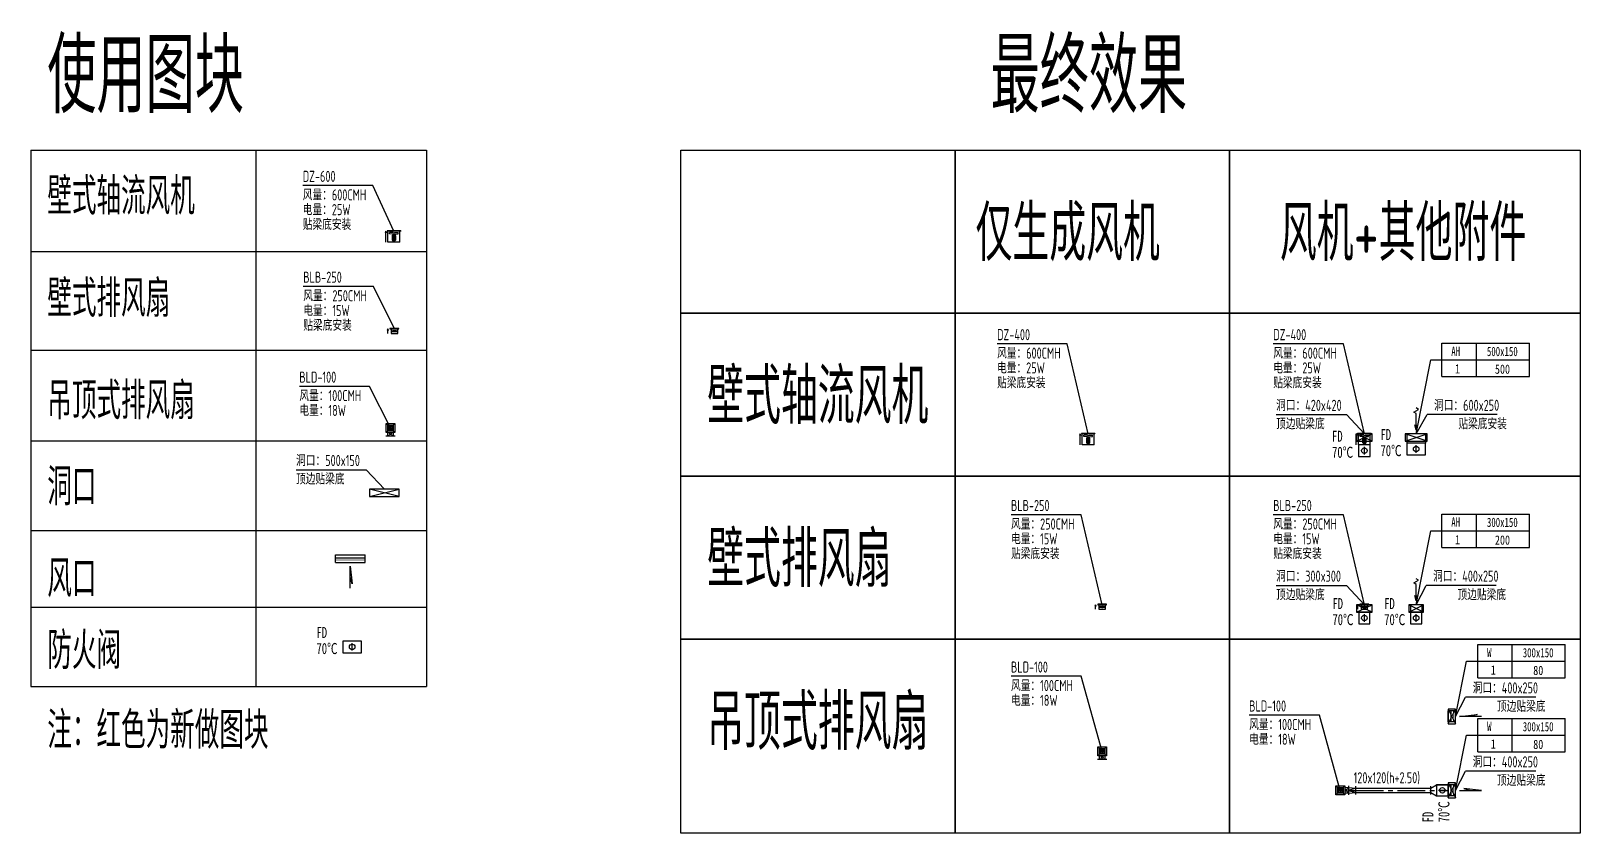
# Model space of a CAD drawing. Header units: millimetres. Extents: x 1637 to 339553, y 1785 to 98458.
# Drawn here: x 186645 to 228555, y 43020 to 64707 of the extents above; entities that cross this region are included whole.
import ezdxf
from ezdxf.enums import TextEntityAlignment as Align

# ---------------------------------------------------------------- set-up
doc = ezdxf.new("R2010")
doc.units = ezdxf.units.MM
doc.header["$LTSCALE"] = 1000
doc.linetypes.add('CENTER2', pattern=[1.125, 0.75, -0.125, 0.125, -0.125])
doc.linetypes.add('HIDDEN2', pattern=[0.1875, 0.125, -0.0625])
doc.layers.add('AI-注释', color=3, linetype='Continuous', plot=False)
doc.layers.add('H-DUCT-VENT-MID', color=252, linetype='CENTER2', plot=False)
for name, color, linetype in [('H-DAPP-AAPP', 3, 'Continuous'), ('H-DAPP-ADAMP', 11, 'Continuous'), ('H-DAPP-GRIL', 11, 'Continuous'), ('H-DIMS-DUCT', 7, 'Continuous'), ('H-DUCT-VENT', 2, 'Continuous'), ('H-EQUP-FANS', 4, 'Continuous'), ('H-FANS-DIMS', 7, 'Continuous'), ('H-HOLE', 7, 'Continuous'), ('h-hole-dims', 7, 'Continuous')]:
    doc.layers.add(name, color=color, linetype=linetype)
doc.styles.add('TH-STYLE1', font='Stfangso_1.ttf', dxfattribs={"width": 0.7})
doc.styles.add('TH-STYLE3', font='tssdeng.shx', dxfattribs={"width": 0.8, "bigfont": 'tssdchn.shx'})
doc.dimstyles.new('TH-DIM100', dxfattribs={"dimscale": 100, "dimtxt": 2.5, "dimasz": 1, "dimexe": 2, "dimexo": 3, "dimgap": 1.5, "dimtad": 1, "dimdec": 3, "dimdsep": 46, "dimtxsty": 'TH-STYLE1', "dimblk": 'ARCHTICK', "dimcen": 0, "dimclrd": 256, "dimclre": 256, "dimclrt": 256, "dimazin": 2, "dimtfac": 1, "dimtdec": 3, "dimtofl": 0, "dimtmove": 0, "dimatfit": 3, "dimfxl": 0.18, "dimtolj": 1, "dimtzin": 0, "dimlwd": -1, "dimlwe": -1, "dimarcsym": 0})

msp = doc.modelspace()

# ---------------------------------------------------------------- texts
at = {"layer": 'AI-注释', "color": 1, "style": 'TH-STYLE3', "width": 0.7}
for s, height, p in [('使用图块', 2000, (187087, 62494)), ('最终效果', 2000, (212606, 62494)), ('壁式轴流风机', 1000, (187087, 59740)), ('壁式排风扇', 1000, (187087, 56976)), ('吊顶式排风扇', 1000, (187087, 54210)), ('洞口', 1000, (187087, 51883)), ('风口', 1000, (187087, 49397)), ('注：红色为新做图块', 1000, (187087, 45299))]:
    msp.add_text(s, height=height, dxfattribs=at).set_placement(p)
at = {"layer": 'AI-注释', "style": 'TH-STYLE3', "width": 0.7}
for s, height, p in [('仅生成风机', 1500, (212201, 58487)), ('风机+其他附件', 1500, (220434, 58487)), ('壁式轴流风机', 1500, (204940, 54081)), ('壁式排风扇', 1500, (204940, 49674)), ('防火阀', 1000, (187087, 47456)), ('吊顶式排风扇', 1500, (204940, 45268))]:
    msp.add_text(s, height=height, dxfattribs=at).set_placement(p)
at = {"layer": 'H-DIMS-DUCT', "style": 'TH-STYLE3', "width": 0.7}
msp.add_text('120x120(h+2.50)', height=300, dxfattribs=at).set_placement((222429, 44365))

# ---------------------------------------------------------------- blocks, each defined once
blk = doc.blocks.new('*U113')
for p, q in [((-219, 0), (-234, -42)), ((-219, -295), (-219, 0)), ((-219, 0), (-205, -42)), ((183, 10), (-183, 10)), ((-183, 10), (-183, 0)), ((183, 0), (-183, 0)), ((-160, -295), (-160, 0)), ((183, 10), (183, 0)), ((160, -295), (-160, -295)), ((160, -295), (160, 0))]:
    blk.add_line(p, q)
at = {"color": 94}
for p, q in [((-19, -33), (-115, -39)), ((-115, -74), (-115, -39)), ((-18, -82), (-115, -74)), ((-48, -131), (48, -131)), ((-48, -220), (48, -220)), ((-40, -220), (-40, -131)), ((-39, -119), (-39, -105)), ((-34, -100), (34, -100)), ((-28, -252), (-28, -257)), ((-28, -257), (28, -257)), ((-23, -220), (-23, -131)), ((-19, -33), (-19, -48)), ((-19, -48), (19, -48)), ((-18, -100), (-18, -82)), ((0, -220), (0, -131)), ((18, -82), (115, -74)), ((18, -100), (18, -82)), ((19, -33), (115, -39)), ((19, -33), (19, -48)), ((23, -220), (23, -131)), ((28, -252), (28, -257)), ((39, -119), (39, -105)), ((40, -220), (40, -131)), ((115, -74), (115, -39))]:
    blk.add_line(p, q, dxfattribs=at)
blk.add_lwpolyline([(-28, -252), (28, -252, 0.414214), (48, -233), (48, -126, 0.414214), (41, -119), (-41, -119, 0.414214), (-48, -126), (-48, -233, 0.414214)], format="xyb", close=True, dxfattribs=at)
for centre, start, end in [((-34, -105), 89.9999, 180), ((34, -105), 0, 89.9999)]:
    blk.add_arc(centre, 5, start, end, dxfattribs=at)
at = {"layer": 'H-FANS-DIMS'}
for p, q in [((-566, 2432), (-2466, 2432)), ((0, 0), (-566, 2432))]:
    blk.add_line(p, q, dxfattribs=at)
at = {"layer": 'H-FANS-DIMS', "style": 'TH-STYLE3', "width": 0.7}
for tag, p in [('设备编号', (-2466, 2532)), ('风量', (-2466, 2032)), ('电量', (-2466, 1632)), ('标高', (-2466, 1232))]:
    blk.add_attdef(tag, p, '', height=300, dxfattribs=at)
blk = doc.blocks.new('*U132')
for p, q in [((-180, 0), (-195, -42)), ((-180, -120), (-180, 0)), ((-180, 0), (-165, -42))]:
    blk.add_line(p, q)
for points in [[(-120, 0), (120, 0), (120, 10), (-120, 10)], [(-88, -120), (88, -120), (88, 0), (-88, 0)]]:
    blk.add_lwpolyline(points, close=True)
at = {"color": 94}
blk.add_lwpolyline([(-12, -72), (13, -72), (13, -48), (-12, -48)], close=True, dxfattribs=at)
for centre, radius, start, end in [((-71, -60), 4.36, 115.3781, 244.6219), ((-40, -125), 76.1, 68.9106, 115.3781), ((-40, 5), 76.1, 244.6219, 291.0894), ((40, -125), 76.1, 64.6219, 111.0887), ((40, 5), 76.1, 248.9113, 295.3781), ((71, -60), 4.36, 295.3781, 64.6219)]:
    blk.add_arc(centre, radius, start, end, dxfattribs=at)
at = {"layer": 'H-FANS-DIMS'}
for p, q in [((-566, 2432), (-2466, 2432)), ((0, 0), (-566, 2432))]:
    blk.add_line(p, q, dxfattribs=at)
at = {"layer": 'H-FANS-DIMS', "style": 'TH-STYLE3', "width": 0.7}
for tag, p in [('设备编号', (-2466, 2532)), ('风量', (-2466, 2032)), ('电量', (-2466, 1632)), ('标高', (-2466, 1232))]:
    blk.add_attdef(tag, p, '', height=300, dxfattribs=at)
blk = doc.blocks.new('*U114')
for p, q in [((-219, 0), (-234, -42)), ((-219, -295), (-219, 0)), ((-219, 0), (-205, -42)), ((183, 10), (-183, 10)), ((-183, 10), (-183, 0)), ((183, 0), (-183, 0)), ((-160, -295), (-160, 0)), ((183, 10), (183, 0)), ((160, -295), (-160, -295)), ((160, -295), (160, 0))]:
    blk.add_line(p, q)
at = {"color": 94}
for p, q in [((-19, -33), (-115, -39)), ((-115, -74), (-115, -39)), ((-18, -82), (-115, -74)), ((-48, -131), (48, -131)), ((-48, -220), (48, -220)), ((-40, -220), (-40, -131)), ((-39, -119), (-39, -105)), ((-34, -100), (34, -100)), ((-28, -252), (-28, -257)), ((-28, -257), (28, -257)), ((-23, -220), (-23, -131)), ((-19, -33), (-19, -48)), ((-19, -48), (19, -48)), ((-18, -100), (-18, -82)), ((0, -220), (0, -131)), ((18, -82), (115, -74)), ((18, -100), (18, -82)), ((19, -33), (115, -39)), ((19, -33), (19, -48)), ((23, -220), (23, -131)), ((28, -252), (28, -257)), ((39, -119), (39, -105)), ((40, -220), (40, -131)), ((115, -74), (115, -39))]:
    blk.add_line(p, q, dxfattribs=at)
blk.add_lwpolyline([(-28, -252), (28, -252, 0.414214), (48, -233), (48, -126, 0.414214), (41, -119), (-41, -119, 0.414214), (-48, -126), (-48, -233, 0.414214)], format="xyb", close=True, dxfattribs=at)
for centre, start, end in [((-34, -105), 89.9999, 180), ((34, -105), 0, 89.9999)]:
    blk.add_arc(centre, 5, start, end, dxfattribs=at)
at = {"layer": 'H-FANS-DIMS'}
for p, q in [((-566, 2432), (-2466, 2432)), ((0, 0), (-566, 2432))]:
    blk.add_line(p, q, dxfattribs=at)
at = {"layer": 'H-FANS-DIMS', "style": 'TH-STYLE3', "width": 0.7}
for tag, p in [('设备编号', (-2466, 2532)), ('风量', (-2466, 2032)), ('电量', (-2466, 1632)), ('标高', (-2466, 1232))]:
    blk.add_attdef(tag, p, '', height=300, dxfattribs=at)
blk = doc.blocks.new('*U109')
blk.add_line((160, -260), (160, -60))
blk.add_lwpolyline([(0, -320), (320, -320), (320, 0), (0, 0)], close=True)
blk.add_circle((160, -160), 75)
at = {"style": 'TH-STYLE1', "width": 0.7}
for s, p in [('FD', (-714, 80)), ('70℃', (-714, -352))]:
    blk.add_text(s, height=300, dxfattribs=at).set_placement(p)
blk = doc.blocks.new('*U112')
blk.add_line((250, -260), (250, -60))
blk.add_lwpolyline([(0, -320), (500, -320), (500, 0), (0, 0)], close=True)
blk.add_circle((250, -160), 75)
at = {"style": 'TH-STYLE1', "width": 0.7}
for s, p in [('FD', (-714, 80)), ('70℃', (-714, -352))]:
    blk.add_text(s, height=300, dxfattribs=at).set_placement(p)
blk = doc.blocks.new('*U110')
blk.add_line((150, -260), (150, -60))
blk.add_lwpolyline([(0, -320), (300, -320), (300, 0), (0, 0)], close=True)
blk.add_circle((150, -160), 75)
at = {"style": 'TH-STYLE1', "width": 0.7}
for s, p in [('FD', (-714, 80)), ('70℃', (-714, -352))]:
    blk.add_text(s, height=300, dxfattribs=at).set_placement(p)
blk = doc.blocks.new('*U111')
blk.add_line((150, -260), (150, -60))
blk.add_lwpolyline([(0, -320), (300, -320), (300, 0), (0, 0)], close=True)
blk.add_circle((150, -160), 75)
at = {"style": 'TH-STYLE1', "width": 0.7}
for s, p in [('FD', (-714, 80)), ('70℃', (-714, -352))]:
    blk.add_text(s, height=300, dxfattribs=at).set_placement(p)
blk = doc.blocks.new('_ArchTick')
at = {"color": 0, "linetype": 'ByBlock', "const_width": 0.15}
blk.add_lwpolyline([(-0.5, -0.5), (0.5, 0.5)], dxfattribs=at)
blk = doc.blocks.new('*U121')
at = {"color": 94}
for p, q in [((-45, 45), (-120, 120)), ((0, 0), (0, 0)), ((120, 120), (45, 45)), ((-45, -45), (-120, -120)), ((45, -45), (120, -120))]:
    blk.add_line(p, q, dxfattribs=at)
at = {"color": 3, "linetype": 'HIDDEN2', "ltscale": 0.2}
for p in [(208, 53), (208, -53)]:
    blk.add_line(p, (155, 0), dxfattribs=at)
at = {"color": 3}
blk.add_line((220, 125), (220, -125), dxfattribs=at)
blk.add_lwpolyline([(120, 120), (120, -120), (-120, -120), (-120, 120)], close=True)
at = {"color": 94}
for points in [[(75, 75), (75, -75), (-75, -75), (-75, 75)], [(45, 45), (45, -45), (-45, -45), (-45, 45)], [(15, 15), (15, -15), (-15, -15), (-15, 15)]]:
    blk.add_lwpolyline(points, close=True, dxfattribs=at)
for points in [[(120, 75), (220, 75)], [(220, -75), (120, -75)]]:
    blk.add_lwpolyline(points)
at = {"color": 1, "linetype": 'HIDDEN2', "ltscale": 0.2}
blk.add_circle((155, 0), 25, dxfattribs=at)
at = {"layer": 'H-FANS-DIMS'}
for p, q in [((-566, 2032), (-2466, 2032)), ((0, 0), (-566, 2032))]:
    blk.add_line(p, q, dxfattribs=at)
at = {"layer": 'H-FANS-DIMS', "style": 'TH-STYLE3', "width": 0.7}
for tag, p in [('设备编号', (-2466, 2132)), ('风量', (-2466, 1632)), ('电量', (-2466, 1232))]:
    blk.add_attdef(tag, p, '', height=300, dxfattribs=at)
blk = doc.blocks.new('*U123')
at = {"color": 94}
for p, q in [((-45, 45), (-120, 120)), ((0, 0), (0, 0)), ((45, 45), (120, 120)), ((-45, -45), (-120, -120)), ((120, -120), (45, -45))]:
    blk.add_line(p, q, dxfattribs=at)
at = {"color": 3}
blk.add_line((125, -220), (-125, -220), dxfattribs=at)
at = {"color": 3, "linetype": 'HIDDEN2', "ltscale": 0.2}
for p in [(-53, -208), (53, -208)]:
    blk.add_line(p, (0, -155), dxfattribs=at)
blk.add_lwpolyline([(120, -120), (-120, -120), (-120, 120), (120, 120)], close=True)
at = {"color": 94}
for points in [[(75, -75), (-75, -75), (-75, 75), (75, 75)], [(45, -45), (-45, -45), (-45, 45), (45, 45)], [(15, -15), (-15, -15), (-15, 15), (15, 15)]]:
    blk.add_lwpolyline(points, close=True, dxfattribs=at)
for points in [[(-75, -220), (-75, -120)], [(75, -120), (75, -220)]]:
    blk.add_lwpolyline(points)
at = {"color": 1, "linetype": 'HIDDEN2', "ltscale": 0.2}
blk.add_circle((0, -155), 25, dxfattribs=at)
at = {"layer": 'H-FANS-DIMS'}
for p, q in [((-566, 2032), (-2466, 2032)), ((0, 0), (-566, 2032))]:
    blk.add_line(p, q, dxfattribs=at)
at = {"layer": 'H-FANS-DIMS', "style": 'TH-STYLE3', "width": 0.7}
for tag, p in [('设备编号', (-2466, 2132)), ('风量', (-2466, 1632)), ('电量', (-2466, 1232))]:
    blk.add_attdef(tag, p, '', height=300, dxfattribs=at)
blk = doc.blocks.new('*U118')
for p, q in [((-150, 0), (-150, 200)), ((-150, 200), (150, 200)), ((-150, 125), (150, 125)), ((-150, 0), (150, 0)), ((150, 0), (150, 200))]:
    blk.add_line(p, q)
at = {"const_width": 25}
blk.add_lwpolyline([(-150, 63), (150, 63)], dxfattribs=at)
blk.add_lwpolyline([(0, -100), (0, -700), (51, -219), (0, -400)])
blk = doc.blocks.new('*U70')
for p, q in [((3, 4.51), (26.67, 4.51)), ((3, -4.51), (3, 4.51)), ((12.33, -4.51), (12.33, 4.51)), ((26.67, -4.51), (26.67, 4.51)), ((0, 0), (26.67, 0)), ((3, -4.51), (26.67, -4.51))]:
    blk.add_line(p, q)
at = {"style": 'TH-STYLE1'}
for tag, width, p, p2 in [('风口名称', 1.412473, (4.15, 1.09), (11.84, 1.09)), ('尺寸', 0.728677, (13.71, 0.9), (25.99, 0.9))]:
    blk.add_attdef(tag, text='', height=2.5, dxfattribs=dict(at, width=width)).set_placement(p, p2, align=Align.FIT)
at = {"style": 'TH-STYLE1', "width": 0.8}
for tag, p in [('数量', (7.22, -4.43)), ('风量', (18.79, -4.51))]:
    blk.add_attdef(tag, text='', height=2.5, dxfattribs=at).set_placement(p, align=Align.BOTTOM_CENTER)
blk = doc.blocks.new('*U124')
for p, q in [((-210, -200), (210, 0)), ((210, -200), (-210, 0))]:
    blk.add_line(p, q)
blk.add_lwpolyline([(-210, -200), (210, -200), (210, 0), (-210, 0)], close=True)
at = {"layer": 'h-hole-dims'}
for p in [(-2388, 521), (0, 0)]:
    blk.add_line(p, (-488, 521), dxfattribs=at)
at = {"layer": 'h-hole-dims', "style": 'TH-STYLE3', "width": 0.7}
for tag, p in [('洞口尺寸', (-2388, 621)), ('标高', (-2388, 121))]:
    blk.add_attdef(tag, p, '', height=300, dxfattribs=at)
blk = doc.blocks.new('*U125')
for p, q in [((-200, -200), (200, 0)), ((200, -200), (-200, 0))]:
    blk.add_line(p, q)
blk.add_lwpolyline([(-200, -200), (200, -200), (200, 0), (-200, 0)], close=True)
at = {"layer": 'h-hole-dims'}
for p in [(0, 0), (2169, 521)]:
    blk.add_line(p, (269, 521), dxfattribs=at)
at = {"layer": 'h-hole-dims', "style": 'TH-STYLE3', "width": 0.7}
for tag, p in [('洞口尺寸', (492, 621)), ('标高', (1119, 121))]:
    blk.add_attdef(tag, p, '', height=300, dxfattribs=at)
blk = doc.blocks.new('*U126')
for p, q in [((-300, -200), (300, 0)), ((300, -200), (-300, 0))]:
    blk.add_line(p, q)
blk.add_lwpolyline([(-300, -200), (300, -200), (300, 0), (-300, 0)], close=True)
at = {"layer": 'h-hole-dims'}
for p in [(0, 0), (2194, 521)]:
    blk.add_line(p, (294, 521), dxfattribs=at)
at = {"layer": 'h-hole-dims', "style": 'TH-STYLE3', "width": 0.7}
for tag, p in [('洞口尺寸', (516, 621)), ('标高', (1144, 121))]:
    blk.add_attdef(tag, p, '', height=300, dxfattribs=at)
blk = doc.blocks.new('*U127')
for p, q in [((-200, 200), (0, -200)), ((-200, -200), (0, 200))]:
    blk.add_line(p, q)
blk.add_lwpolyline([(-200, 200), (-200, -200), (0, -200), (0, 200)], close=True)
at = {"layer": 'h-hole-dims'}
for p in [(0, 0), (2169, 521)]:
    blk.add_line(p, (269, 521), dxfattribs=at)
at = {"layer": 'h-hole-dims', "style": 'TH-STYLE3', "width": 0.7}
for tag, p in [('洞口尺寸', (492, 621)), ('标高', (1119, 121))]:
    blk.add_attdef(tag, p, '', height=300, dxfattribs=at)
blk = doc.blocks.new('*U133')
for p, q in [((-180, 0), (-195, -42)), ((-180, -120), (-180, 0)), ((-180, 0), (-165, -42))]:
    blk.add_line(p, q)
for points in [[(-120, 0), (120, 0), (120, 10), (-120, 10)], [(-88, -120), (88, -120), (88, 0), (-88, 0)]]:
    blk.add_lwpolyline(points, close=True)
at = {"color": 94}
blk.add_lwpolyline([(-12, -72), (13, -72), (13, -48), (-12, -48)], close=True, dxfattribs=at)
for centre, radius, start, end in [((-71, -60), 4.36, 115.3781, 244.6219), ((-40, -125), 76.1, 68.9106, 115.3781), ((-40, 5), 76.1, 244.6219, 291.0894), ((40, -125), 76.1, 64.6219, 111.0887), ((40, 5), 76.1, 248.9113, 295.3781), ((71, -60), 4.36, 295.3781, 64.6219)]:
    blk.add_arc(centre, radius, start, end, dxfattribs=at)
at = {"layer": 'H-FANS-DIMS'}
for p, q in [((-566, 1150), (-2466, 1150)), ((0, 0), (-566, 1150))]:
    blk.add_line(p, q, dxfattribs=at)
at = {"layer": 'H-FANS-DIMS', "style": 'TH-STYLE3', "width": 0.7}
for tag, p in [('设备编号', (-2466, 1250)), ('风量', (-2466, 750)), ('电量', (-2466, 350)), ('标高', (-2466, -50))]:
    blk.add_attdef(tag, p, '', height=300, dxfattribs=at)
blk = doc.blocks.new('*U115')
for p, q in [((-219, 0), (-234, -42)), ((-219, -295), (-219, 0)), ((-219, 0), (-205, -42)), ((183, 10), (-183, 10)), ((-183, 10), (-183, 0)), ((183, 0), (-183, 0)), ((-160, -295), (-160, 0)), ((183, 10), (183, 0)), ((160, -295), (-160, -295)), ((160, -295), (160, 0))]:
    blk.add_line(p, q)
at = {"color": 94}
for p, q in [((-19, -33), (-115, -39)), ((-115, -74), (-115, -39)), ((-18, -82), (-115, -74)), ((-48, -131), (48, -131)), ((-48, -220), (48, -220)), ((-40, -220), (-40, -131)), ((-39, -119), (-39, -105)), ((-34, -100), (34, -100)), ((-28, -252), (-28, -257)), ((-28, -257), (28, -257)), ((-23, -220), (-23, -131)), ((-19, -33), (-19, -48)), ((-19, -48), (19, -48)), ((-18, -100), (-18, -82)), ((0, -220), (0, -131)), ((18, -82), (115, -74)), ((18, -100), (18, -82)), ((19, -33), (115, -39)), ((19, -33), (19, -48)), ((23, -220), (23, -131)), ((28, -252), (28, -257)), ((39, -119), (39, -105)), ((40, -220), (40, -131)), ((115, -74), (115, -39))]:
    blk.add_line(p, q, dxfattribs=at)
blk.add_lwpolyline([(-28, -252), (28, -252, 0.414214), (48, -233), (48, -126, 0.414214), (41, -119), (-41, -119, 0.414214), (-48, -126), (-48, -233, 0.414214)], format="xyb", close=True, dxfattribs=at)
for centre, start, end in [((-34, -105), 89.9999, 180), ((34, -105), 0, 89.9999)]:
    blk.add_arc(centre, 5, start, end, dxfattribs=at)
at = {"layer": 'H-FANS-DIMS'}
for p, q in [((-566, 1231), (-2466, 1231)), ((0, 0), (-566, 1231))]:
    blk.add_line(p, q, dxfattribs=at)
at = {"layer": 'H-FANS-DIMS', "style": 'TH-STYLE3', "width": 0.7}
for tag, p in [('设备编号', (-2466, 1331)), ('风量', (-2466, 831)), ('电量', (-2466, 431)), ('标高', (-2466, 31))]:
    blk.add_attdef(tag, p, '', height=300, dxfattribs=at)
blk = doc.blocks.new('*U122')
at = {"color": 94}
for p, q in [((-45, 45), (-120, 120)), ((0, 0), (0, 0)), ((45, 45), (120, 120)), ((-45, -45), (-120, -120)), ((120, -120), (45, -45))]:
    blk.add_line(p, q, dxfattribs=at)
at = {"color": 3}
blk.add_line((125, -220), (-125, -220), dxfattribs=at)
at = {"color": 3, "linetype": 'HIDDEN2', "ltscale": 0.2}
for p in [(-53, -208), (53, -208)]:
    blk.add_line(p, (0, -155), dxfattribs=at)
blk.add_lwpolyline([(120, -120), (-120, -120), (-120, 120), (120, 120)], close=True)
at = {"color": 94}
for points in [[(75, -75), (-75, -75), (-75, 75), (75, 75)], [(45, -45), (-45, -45), (-45, 45), (45, 45)], [(15, -15), (-15, -15), (-15, 15), (15, 15)]]:
    blk.add_lwpolyline(points, close=True, dxfattribs=at)
for points in [[(-75, -220), (-75, -120)], [(75, -120), (75, -220)]]:
    blk.add_lwpolyline(points)
at = {"color": 1, "linetype": 'HIDDEN2', "ltscale": 0.2}
blk.add_circle((0, -155), 25, dxfattribs=at)
at = {"layer": 'H-FANS-DIMS'}
for p, q in [((-566, 1125), (-2466, 1125)), ((0, 0), (-566, 1125))]:
    blk.add_line(p, q, dxfattribs=at)
at = {"layer": 'H-FANS-DIMS', "style": 'TH-STYLE3', "width": 0.7}
for tag, p in [('设备编号', (-2466, 1225)), ('风量', (-2466, 725)), ('电量', (-2466, 325))]:
    blk.add_attdef(tag, p, '', height=300, dxfattribs=at)
blk = doc.blocks.new('*U128')
for p, q in [((-400, -200), (400, 0)), ((400, -200), (-400, 0))]:
    blk.add_line(p, q)
blk.add_lwpolyline([(-400, -200), (400, -200), (400, 0), (-400, 0)], close=True)
at = {"layer": 'h-hole-dims'}
for p in [(-2388, 521), (0, 0)]:
    blk.add_line(p, (-488, 521), dxfattribs=at)
at = {"layer": 'h-hole-dims', "style": 'TH-STYLE3', "width": 0.7}
for tag, p in [('洞口尺寸', (-2388, 621)), ('标高', (-2388, 121))]:
    blk.add_attdef(tag, p, '', height=300, dxfattribs=at)
blk = doc.blocks.new('*U119')
for p, q in [((-400, 0), (-400, 200)), ((-400, 200), (400, 200)), ((-400, 125), (400, 125)), ((-400, 0), (400, 0)), ((400, 0), (400, 200))]:
    blk.add_line(p, q)
at = {"const_width": 25}
blk.add_lwpolyline([(-400, 63), (400, 63)], dxfattribs=at)
blk.add_lwpolyline([(0, -700), (0, -100), (51, -581), (0, -400)])
blk = doc.blocks.new('防火阀')
blk.add_line((250, -260), (250, -60))
blk.add_lwpolyline([(0, -320), (500, -320), (500, 0), (0, 0)], close=True)
blk.add_circle((250, -160), 75)
at = {"style": 'TH-STYLE1', "width": 0.7}
for s, p in [('FD', (-714, 80)), ('70℃', (-714, -352))]:
    blk.add_text(s, height=300, dxfattribs=at).set_placement(p)
blk = doc.blocks.new('*U116')
for p, q in [((-250, 0), (-250, 250)), ((-250, 0), (250, 0)), ((250, 0), (250, 250)), ((0, -100), (-39, -245)), ((0, -100), (0, -550)), ((0, -100), (39, -245)), ((65, -588), (-65, -662)), ((-65, -662), (0, -700)), ((0, -550), (65, -588))]:
    blk.add_line(p, q)
blk = doc.blocks.new('*U120')
for p, q in [((-150, 0), (-150, 200)), ((-150, 200), (150, 200)), ((-150, 125), (150, 125)), ((-150, 0), (150, 0)), ((150, 0), (150, 200))]:
    blk.add_line(p, q)
at = {"const_width": 25}
blk.add_lwpolyline([(-150, 63), (150, 63)], dxfattribs=at)
blk.add_lwpolyline([(0, -700), (0, -100), (51, -581), (0, -400)])
blk = doc.blocks.new('*U117')
for p, q in [((-150, 0), (-150, 200)), ((-150, 0), (150, 0)), ((150, 0), (150, 200)), ((0, -100), (-39, -245)), ((0, -100), (0, -550)), ((0, -100), (39, -245)), ((65, -588), (-65, -662)), ((-65, -662), (0, -700)), ((0, -550), (65, -588))]:
    blk.add_line(p, q)

# ---------------------------------------------------------------- linework, layer by layer
at = {"layer": 'AI-注释'}
for p, q in [((186645, 61481), (197343, 61481)), ((186645, 61481), (186645, 46979)), ((192727, 61481), (192727, 46979)), ((197343, 61481), (197343, 46979)), ((186645, 58747), (197343, 58747)), ((186645, 56072), (197343, 56072)), ((186645, 53626), (197343, 53626)), ((186645, 51196), (197343, 51196)), ((186645, 49131), (197343, 49131)), ((186645, 46979), (197343, 46979))]:
    msp.add_line(p, q, dxfattribs=at)
for points in [[(204228, 61481), (211650, 61481), (211650, 57075), (204228, 57075)], [(211650, 61481), (219073, 61481), (219073, 57075), (211650, 57075)], [(219073, 61481), (228555, 61481), (228555, 57075), (219073, 57075)], [(204228, 57075), (211650, 57075), (211650, 52669), (204228, 52669)], [(211650, 57075), (219073, 57075), (219073, 52669), (211650, 52669)], [(219073, 57075), (228555, 57075), (228555, 52669), (219073, 52669)], [(204228, 52669), (211650, 52669), (211650, 48263), (204228, 48263)], [(211650, 52669), (219073, 52669), (219073, 48263), (211650, 48263)], [(219073, 52669), (228555, 52669), (228555, 48263), (219073, 48263)], [(204228, 48263), (211650, 48263), (211650, 43020), (204228, 43020)], [(211650, 48263), (219073, 48263), (219073, 43020), (211650, 43020)], [(219073, 48263), (228555, 48263), (228555, 43020), (219073, 43020)]]:
    msp.add_lwpolyline(points, close=True, dxfattribs=at)
at = {"layer": 'H-DAPP-AAPP'}
for p, q in [((222490, 44063), (222490, 44283)), ((224520, 44063), (224520, 44283))]:
    msp.add_line(p, q, dxfattribs=at)
at = {"layer": 'H-DUCT-VENT'}
for p, q in [((222290, 44248), (222490, 44233)), ((222490, 44233), (222290, 44173)), ((222290, 44173), (222490, 44113)), ((222290, 44098), (222490, 44113)), ((222490, 44233), (224520, 44233)), ((222490, 44113), (224520, 44113)), ((224520, 44233), (224670, 44323)), ((224520, 44113), (224670, 44023)), ((224670, 44323), (224990, 44323)), ((224670, 44023), (224990, 44023))]:
    msp.add_line(p, q, dxfattribs=at)
at = {"layer": 'H-DUCT-VENT-MID'}
for p, q in [((222290, 44173), (222490, 44173)), ((222490, 44173), (224990, 44173))]:
    msp.add_line(p, q, dxfattribs=at)

# ---------------------------------------------------------------- block references
at = {"layer": 'H-DAPP-ADAMP'}
for name, p in [('*U109', (222561, 53519)), ('*U112', (223871, 53564)), ('*U111', (222571, 48994)), ('*U110', (223971, 48994)), ('防火阀', (195084, 48212))]:
    msp.add_blockref(name, p, dxfattribs=at)
at = {"layer": 'H-DAPP-ADAMP', "rotation": 90}
msp.add_blockref('*U111', (224670, 44023), dxfattribs=at)
at = {"layer": 'H-DAPP-GRIL'}
for name, p, rotation in [('*U116', (224121, 53814), 180), ('*U117', (224121, 49194), 180), ('*U120', (225190, 46173), 89.99999999999999), ('*U118', (225190, 44173), 89.99999999999999)]:
    msp.add_blockref(name, p, dxfattribs=dict(at, rotation=rotation))
msp.add_blockref('*U119', (195284, 50339), dxfattribs=at)
at = {"layer": 'H-DIMS-DUCT'}
ref = msp.add_blockref('*U70', (224519, 55814), dxfattribs=dict(at, xscale=100, yscale=100, zscale=100, rotation=8.537736462515939e-09))
ref.add_attrib('风口名称', 'AH', (225072, 55923), dxfattribs={"layer": '0', "height": 250, "style": 'TH-STYLE1', "width": 0.7})
ref.add_attrib('尺寸', '500x150', dxfattribs={"layer": '0', "height": 250, "style": 'TH-STYLE1', "width": 0.7}).set_placement((226453, 56040), align=Align.MIDDLE)
ref.add_attrib('数量', '1', dxfattribs={"layer": '0', "height": 250, "rotation": 0, "style": 'TH-STYLE1', "width": 0.8}).set_placement((225241, 55371), align=Align.BOTTOM_CENTER)
ref.add_attrib('风量', '500', dxfattribs={"layer": '0', "height": 250, "rotation": 0, "style": 'TH-STYLE1', "width": 0.8}).set_placement((226457, 55363), align=Align.BOTTOM_CENTER)
ref = msp.add_blockref('*U70', (224519, 51194), dxfattribs=dict(at, xscale=100, yscale=100, zscale=100, rotation=8.537736462515939e-09))
ref.add_attrib('风口名称', 'AH', (225072, 51302), dxfattribs={"layer": '0', "height": 250, "style": 'TH-STYLE1', "width": 0.7})
ref.add_attrib('尺寸', '300x150', dxfattribs={"layer": '0', "height": 250, "style": 'TH-STYLE1', "width": 0.7}).set_placement((226453, 51419), align=Align.MIDDLE)
ref.add_attrib('数量', '1', dxfattribs={"layer": '0', "height": 250, "rotation": 0, "style": 'TH-STYLE1', "width": 0.8}).set_placement((225241, 50751), align=Align.BOTTOM_CENTER)
ref.add_attrib('风量', '200', dxfattribs={"layer": '0', "height": 250, "rotation": 0, "style": 'TH-STYLE1', "width": 0.8}).set_placement((226457, 50742), align=Align.BOTTOM_CENTER)
ref = msp.add_blockref('*U70', (225488, 47669), dxfattribs=dict(at, xscale=100, yscale=100, zscale=100, rotation=8.537736462515939e-09))
ref.add_attrib('风口名称', 'W', (226041, 47777), dxfattribs={"layer": '0', "height": 250, "style": 'TH-STYLE1', "width": 0.7})
ref.add_attrib('尺寸', '300x150', dxfattribs={"layer": '0', "height": 250, "style": 'TH-STYLE1', "width": 0.7}).set_placement((227422, 47894), align=Align.MIDDLE)
ref.add_attrib('数量', '1', dxfattribs={"layer": '0', "height": 250, "rotation": 0, "style": 'TH-STYLE1', "width": 0.8}).set_placement((226210, 47226), align=Align.BOTTOM_CENTER)
ref.add_attrib('风量', '80', dxfattribs={"layer": '0', "height": 250, "rotation": 0, "style": 'TH-STYLE1', "width": 0.8}).set_placement((227425, 47217), align=Align.BOTTOM_CENTER)
ref = msp.add_blockref('*U70', (225488, 45669), dxfattribs=dict(at, xscale=100, yscale=100, zscale=100, rotation=8.537736462515939e-09))
ref.add_attrib('风口名称', 'W', (226041, 45777), dxfattribs={"layer": '0', "height": 250, "style": 'TH-STYLE1', "width": 0.7})
ref.add_attrib('尺寸', '300x150', dxfattribs={"layer": '0', "height": 250, "style": 'TH-STYLE1', "width": 0.7}).set_placement((227422, 45894), align=Align.MIDDLE)
ref.add_attrib('数量', '1', dxfattribs={"layer": '0', "height": 250, "rotation": 0, "style": 'TH-STYLE1', "width": 0.8}).set_placement((226210, 45226), align=Align.BOTTOM_CENTER)
ref.add_attrib('风量', '80', dxfattribs={"layer": '0', "height": 250, "rotation": 0, "style": 'TH-STYLE1', "width": 0.8}).set_placement((227425, 45217), align=Align.BOTTOM_CENTER)
at = {"layer": 'H-EQUP-FANS'}
for name, p, values in [('*U115', (196464, 59295), {'设备编号': 'DZ-600', '风量': '风量：600CMH', '电量': '电量：25W', '标高': '贴梁底安装'}), ('*U133', (196478, 56649), {'设备编号': 'BLB-250', '风量': '风量：250CMH', '电量': '电量：15W', '标高': '贴梁底安装'}), ('*U113', (215249, 53814), {'设备编号': 'DZ-400', '风量': '风量：600CMH', '电量': '电量：25W', '标高': '贴梁底安装'}), ('*U114', (222721, 53814), {'设备编号': 'DZ-400', '风量': '风量：600CMH', '电量': '电量：25W', '标高': '贴梁底安装'}), ('*U122', (196372, 53972), {'设备编号': 'BLD-100', '风量': '风量：100CMH', '电量': '电量：18W'}), ('*U132', (215626, 49194), {'设备编号': 'BLB-250', '风量': '风量：250CMH', '电量': '电量：15W', '标高': '贴梁底安装'}), ('*U132', (222721, 49194), {'设备编号': 'BLB-250', '风量': '风量：250CMH', '电量': '电量：15W', '标高': '贴梁底安装'}), ('*U123', (215626, 45226), {'设备编号': 'BLD-100', '风量': '风量：100CMH', '电量': '电量：18W'}), ('*U121', (222070, 44173), {'设备编号': 'BLD-100', '风量': '风量：100CMH', '电量': '电量：18W'})]:
    msp.add_blockref(name, p, dxfattribs=at).add_auto_attribs(values)
at = {"layer": 'H-HOLE'}
for name, p, values in [('*U124', (222721, 53814), {'洞口尺寸': '洞口：420x420', '标高': '顶边贴梁底'}), ('*U128', (196205, 52322), {'洞口尺寸': '洞口：500x150', '标高': '顶边贴梁底'}), ('*U124', (222721, 49194), {'洞口尺寸': '洞口：300x300', '标高': '顶边贴梁底'})]:
    msp.add_blockref(name, p, dxfattribs=at).add_auto_attribs(values)
ref = msp.add_blockref('*U126', (224121, 53814), dxfattribs=at)
ref.add_attrib('洞口尺寸', '洞口：600x250', (224605, 54435), dxfattribs={"layer": 'h-hole-dims', "height": 300, "style": 'TH-STYLE3', "width": 0.7})
ref.add_attrib('标高', '贴梁底安装', (225263, 53935), dxfattribs={"layer": 'h-hole-dims', "height": 300, "style": 'TH-STYLE3', "width": 0.7})
ref = msp.add_blockref('*U125', (224121, 49194), dxfattribs=at)
ref.add_attrib('洞口尺寸', '洞口：400x250', (224581, 49815), dxfattribs={"layer": 'h-hole-dims', "height": 300, "style": 'TH-STYLE3', "width": 0.7})
ref.add_attrib('标高', '顶边贴梁底', (225240, 49315), dxfattribs={"layer": 'h-hole-dims', "height": 300, "style": 'TH-STYLE3', "width": 0.7})
ref = msp.add_blockref('*U127', (225190, 46173), dxfattribs=at)
ref.add_attrib('洞口尺寸', '洞口：400x250', (225650, 46794), dxfattribs={"layer": 'h-hole-dims', "height": 300, "style": 'TH-STYLE3', "width": 0.7})
ref.add_attrib('标高', '顶边贴梁底', (226309, 46294), dxfattribs={"layer": 'h-hole-dims', "height": 300, "style": 'TH-STYLE3', "width": 0.7})
ref = msp.add_blockref('*U127', (225190, 44173), dxfattribs=at)
ref.add_attrib('洞口尺寸', '洞口：400x250', (225650, 44794), dxfattribs={"layer": 'h-hole-dims', "height": 300, "style": 'TH-STYLE3', "width": 0.7})
ref.add_attrib('标高', '顶边贴梁底', (226309, 44294), dxfattribs={"layer": 'h-hole-dims', "height": 300, "style": 'TH-STYLE3', "width": 0.7})

msp.set_redraw_order([(e.dxf.handle, doc.entitydb.next_handle()) for e in msp.query("TEXT MTEXT ATTDEF DIMENSION ARC_DIMENSION")])  # texts and dimensions are drawn at this point

# ---------------------------------------------------------------- leaders
at = {"layer": 'H-DIMS-DUCT'}
for points in [[(224121, 53814), (224519, 55814)], [(224121, 49194), (224519, 51194)], [(225190, 46173), (225488, 47669)], [(225190, 44173), (225488, 45669)]]:
    msp.add_leader(points, dimstyle='TH-DIM100', dxfattribs=at)

doc.saveas('drawing.dxf')
